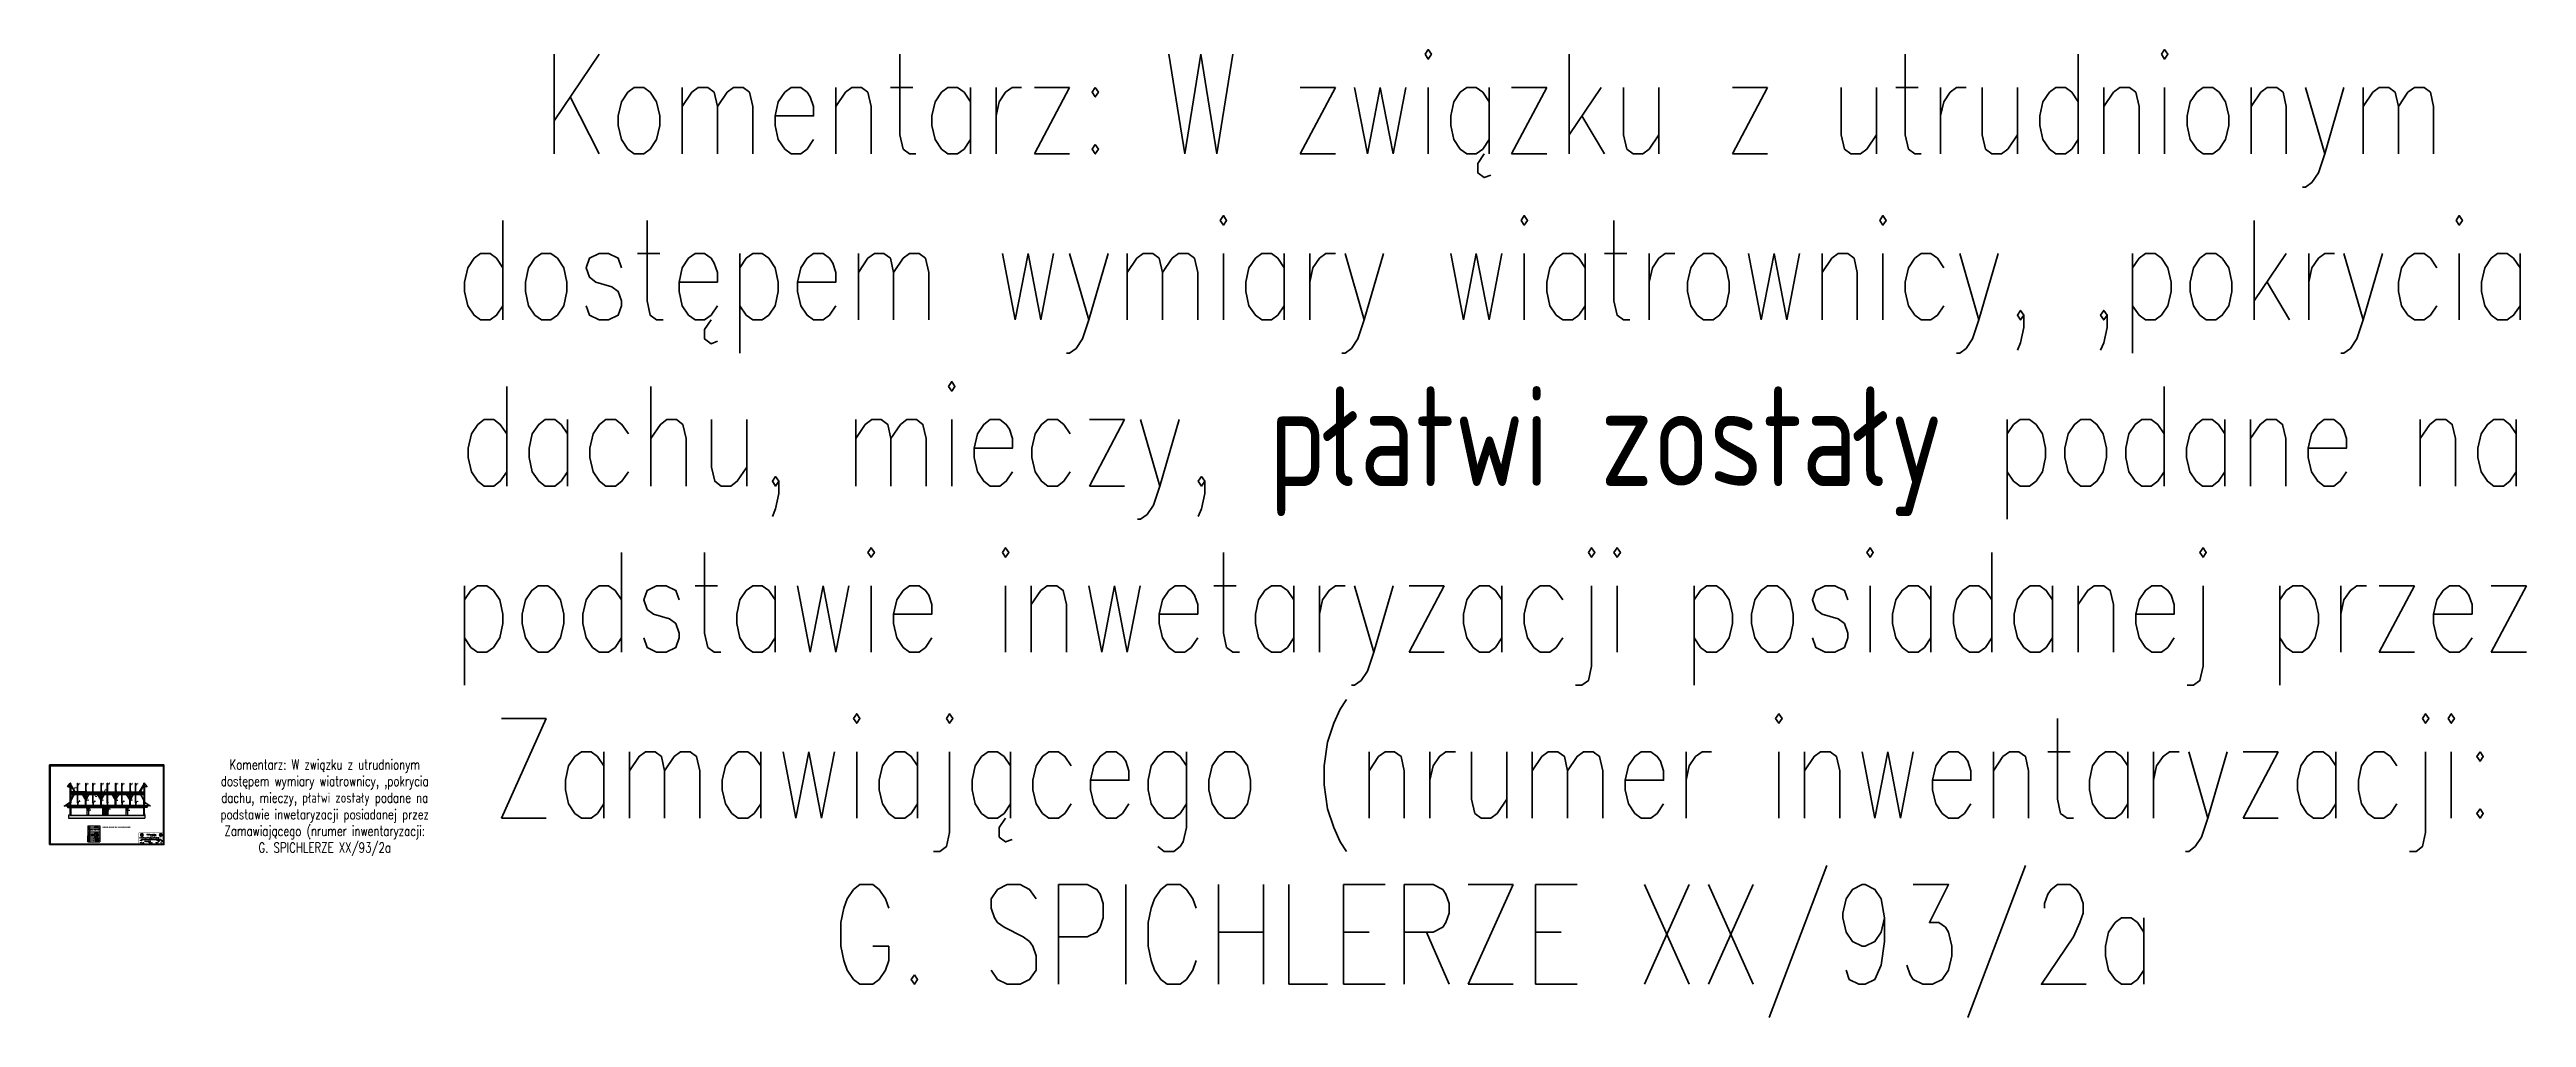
# Paper-space layout 'Rys. 4.1' of a CAD drawing. Header units: millimetres. Extents: x 5 to 6222, y -429 to 2000.
# The model-space entities are those that its viewports show. They can reach past a viewport. Long polylines and large blocks are cut down to what shows.
import ezdxf
from ezdxf.enums import TextEntityAlignment as Align

# ---------------------------------------------------------------- set-up
doc = ezdxf.new("R2010")
doc.units = ezdxf.units.MM
doc.linetypes.add('ACAD_ISO03W100', pattern=[30, 12, -18])
doc.layers.add('przekrój', color=6, linetype='Continuous', lineweight=50)
doc.styles.add('Opisowy', font='simplex.shx', dxfattribs={"width": 0.75, "height": 2.5})
doc.styles.add('tabelka', font='simplex.shx', dxfattribs={"width": 0.7})

# ---------------------------------------------------------------- blocks, each defined once
blk = doc.blocks.new('polsl_logo')
at = {"color": 7, "linetype": 'Continuous', "lineweight": 25}
for p, q in [((-6, 2), (-7, 3)), ((-7, 1), (-6, 1)), ((-6, 4), (-5, 4)), ((-4, 5), (-4, 6)), ((-3, 7), (-2, 6)), ((-2, 0), (-2, -1)), ((-1, 6), (-1, 7)), ((-1, 1), (0, 3)), ((0, -2), (-1, 0)), ((0, 4), (0, 4)), ((0, 3), (0, 3)), ((0, -2), (1, 0)), ((1, 7), (1, 6)), ((1, 4), (1, 2)), ((1, 2), (1, 2)), ((1, 2), (1, 2)), ((1, 2), (1, 1)), ((2, 6), (3, 7)), ((2, 0), (2, -1)), ((4, 6), (4, 5)), ((5, 4), (6, 4)), ((7, 3), (6, 2)), ((6, 1), (7, 1)), ((-6, -1), (-7, -1)), ((-6, -2), (-7, -3)), ((-5, -4), (-6, -4)), ((-4, -5), (-4, -6)), ((-3, -1), (-2, -1)), ((-2, -3), (-3, -3)), ((-3, -4), (-3, -3)), ((-3, -3), (-3, -4)), ((-3, -4), (-3, -3)), ((-3, -3), (-3, -3)), ((-3, -3), (-3, -3)), ((-2, -4), (-3, -4)), ((-2, -6), (-3, -7)), ((-2, -1), (-2, 0)), ((-2, 0), (-2, -1)), ((-2, -2), (-1, -2)), ((-2, -3), (-2, -2)), ((-2, -3), (-2, -2)), ((-2, -3), (-2, -4)), ((-2, -4), (-2, -4)), ((-2, -4), (-2, -4)), ((-2, -4), (-2, -4)), ((-1, -1), (-1, 0)), ((-1, 0), (-1, -1)), ((-1, -1), (-1, -1)), ((0, -2), (-1, -2)), ((0, -3), (-1, -3)), ((-1, -6), (-1, -7)), ((0, -2), (1, -2)), ((0, -4), (0, -3)), ((0, -3), (0, -3)), ((0, -4), (0, -3)), ((0, -3), (1, -3)), ((0, -5), (0, -4)), ((0, -5), (0, -4)), ((1, -1), (1, 0)), ((1, 0), (1, -1)), ((1, -1), (1, -1)), ((2, -2), (1, -2)), ((1, -6), (1, -7)), ((2, -1), (2, 0)), ((2, 0), (2, -1)), ((3, -1), (2, -1)), ((2, -3), (2, -2)), ((2, -3), (2, -2)), ((2, -3), (2, -4)), ((2, -3), (3, -3)), ((2, -4), (2, -4)), ((2, -4), (2, -4)), ((2, -4), (2, -4)), ((2, -4), (3, -4)), ((3, -7), (2, -6)), ((3, -4), (3, -3)), ((3, -3), (3, -4)), ((3, -4), (3, -3)), ((3, -3), (3, -3)), ((3, -3), (3, -3)), ((4, -5), (4, -6)), ((6, -4), (5, -4)), ((7, -1), (6, -1)), ((6, -2), (7, -3))]:
    blk.add_line(p, q, dxfattribs=at)
blk.add_circle((0, 0), 4.74, dxfattribs=at)
for centre, radius, start, end in [((0, 0), 7.28, 143.2451, 156.7549), ((0, 0), 7.28, 173.2451, 186.7549), ((0, 0), 6.54, 157.528, 172.472), ((0, 0), 6.54, 127.528, 142.472), ((0, 0), 7.28, 113.2451, 126.7549), ((-9, 4), 5.94, 325.3994, 351.3916), ((-4, 3), 2, 271.0453, 308.705), ((-16, 1), 13.4, 343.765, 358.8934), ((-7, 1), 3.06, 322.7908, 2.1171), ((-6, 0), 3.92, 313.8796, 355.1233), ((-2, 3), 0.311, 350.7074, 189.2926), ((-2, 3), 0.919, 303.5886, 164.6343), ((0, 3), 2.63, 176.8024, 267.8653), ((-3, 3), 0.311, 78.3364, 343.272), ((0, 0), 6.54, 97.528, 112.472), ((0, 3), 2.35, 181.6175, 270.818), ((-2, 3), 0.311, 196.728, 101.6636), ((0, 3), 1.71, 206.3629, 252.5594), ((0, 0), 7.28, 83.2451, 96.7549), ((-1, 4), 0.847, 65.9289, 136.6799), ((-1, 3), 0.803, 351.6938, 85.2151), ((0, 4), 0.547, 37.9216, 153.7101), ((0, 4), 0.245, 164.7238, 335.4042), ((0, 3), 2.63, 272.1347, 3.1976), ((0, 3), 2.35, 269.182, 358.3825), ((0, 0), 6.54, 67.528, 82.472), ((2, 6), 1.58, 218.9781, 249.5666), ((1, 4), 0.711, 271.9852, 329.9147), ((0, 3), 1.71, 287.02, 333.6371), ((2, 3), 0.311, 350.7074, 189.2926), ((2, 3), 0.919, 15.3657, 236.4114), ((2, 3), 0.311, 78.3364, 343.272), ((6, 0), 3.92, 184.8767, 226.1204), ((0, 0), 7.28, 53.2451, 66.7549), ((3, 3), 0.311, 196.728, 101.6636), ((9, 4), 5.94, 188.6084, 214.6006), ((4, 3), 2, 231.295, 268.9547), ((16, 1), 13.4, 181.1066, 196.235), ((0, 0), 6.54, 37.528, 52.472), ((7, 1), 3.06, 177.8829, 217.2092), ((0, 0), 7.28, 23.2451, 36.7549), ((0, 0), 6.54, 7.528, 22.472), ((0, 0), 7.28, 353.2451, 6.7549), ((0, 0), 7.28, 203.2451, 216.7549), ((0, 0), 6.54, 187.528, 202.472), ((0, 0), 6.54, 217.528, 232.472), ((-5, 2), 3.34, 284.7987, 307.045), ((0, 0), 7.28, 233.2451, 246.7549), ((-3, -3), 0.316, 60.6862, 144.6612), ((-1, -3), 1.55, 82.0318, 164.4286), ((-2, -4), 0.434, 298.4284, 26.8458), ((0, 0), 6.54, 247.528, 262.472), ((-1, -2), 0.327, 90, 270), ((0, -2), 0.718, 92.0136, 170.7352), ((-1, -3), 0.382, 180, 347.4774), ((-1, -3), 0.658, 130.1748, 297.8123), ((0, 0), 7.28, 263.2451, 276.7549), ((1, -3), 0.382, 192.5226, 0), ((1, -3), 0.658, 242.1877, 49.8252), ((1, -3), 1.55, 15.5714, 97.9682), ((1, -2), 0.327, 270, 90), ((0, -2), 0.718, 9.2648, 87.9864), ((0, 0), 6.54, 277.528, 292.472), ((2, -4), 0.434, 153.1542, 241.5716), ((5, 2), 3.34, 232.955, 255.2013), ((3, -3), 0.316, 35.3388, 119.3138), ((0, 0), 7.28, 293.2451, 306.7549), ((0, 0), 6.54, 307.528, 322.472), ((0, 0), 6.54, 337.528, 352.472), ((0, 0), 7.28, 323.2451, 336.7549)]:
    blk.add_arc(centre, radius, start, end, dxfattribs=at)
blk = doc.blocks.new('MOSTY_TABELKA')
at = {"color": 7}
for points, const_width in [([(-120, 0), (-120, 56)], 0.5), ([(0, 56), (-120, 56)], 0.5), ([(0, 35), (-120, 35)], 0.25), ([(0, 28), (-120, 28)], 0.25), ([(0, 21), (-120, 21)], 0.25), ([(0, 12), (-120, 12)], 0.25), ([(0, 6), (-120, 6)], 0.25), ([(-90, 0), (-90, 12)], 0.25), ([(-40, 0), (-40, 12)], 0.25), ([(-35, 12), (-35, 21)], 0.25), ([(-25, 0), (-25, 12)], 0.25), ([(-15, 12), (-15, 21)], 0.25)]:
    blk.add_lwpolyline(points, dxfattribs=dict(at, const_width=const_width))
for p in [(-105, 46), (-15, 46)]:
    blk.add_blockref('polsl_logo', p, dxfattribs=at)
at = {"color": 7, "lineweight": 15, "style": 'tabelka', "width": 0.7}
for s, p in [('TYTUŁ RYSUNKU:', (-119, 18)), ('NUMER RYSUNKU:', (-34, 18)), ('SKALA:', (-14, 18))]:
    blk.add_text(s, height=1.5, dxfattribs=at).set_placement(p)
for s, height, p in [('SPRAWDZAJĄCY', 2.5, (-105, 2)), ('WYKONUJĄCY', 2.5, (-105, 8)), ('INWENTARYZACJA SPICHLERZA DWORSKIEGO ZE ŚMIŁOWIC', 3.5, (-60, 30)), ('Na podstawie inwentaryzacji z dnia 08.03.2024', 3.5, (-60, 23)), ('WYDZIAŁ BUDOWNICTWA', 3.5, (-60, 40)), ('POLITECHNIKA ŚLĄSKA', 3.5, (-60, 46)), ('GRUPA:', 2.5, (-32, 8)), ('DATA:', 2.5, (-32, 2))]:
    blk.add_text(s, height=height, dxfattribs=at).set_placement(p, align=Align.CENTER)
at = {"color": 7, "lineweight": 15, "style": 'tabelka', "width": 0.7, "flags": 8}
for tag, height, p in [('TYTUŁ.RYS_1/2', 3.5, (-78, 14)), ('SPRAWDZAJĄCY', 2.5, (-65, 2)), ('STUDENT', 2.5, (-65, 8)), ('NR.RYSUNKU', 3.5, (-25, 14)), ('GRUPA', 2.5, (-12, 8)), ('DATA', 2.5, (-12, 2)), ('SKALA', 3.5, (-8, 14))]:
    blk.add_attdef(tag, text='', height=height, dxfattribs=at).set_placement(p, align=Align.CENTER)

msp = doc.modelspace()

# ---------------------------------------------------------------- hatches: boundary and pattern name
h = msp.add_hatch(color=256)
h.dxf.hatch_style = 1
h.paths.add_polyline_path([(-193850.58, 23599.72), (-193865.58, 23599.72), (-193865.58, 23566.39), (-193850.58, 23566.39)])
h = msp.add_hatch(color=256)
h.dxf.hatch_style = 1
h.paths.add_polyline_path([(-193508.3, 23814.42, 1), (-193523.3, 23814.42, 1)])
h.paths.add_polyline_path([(-193523.18, 21767.81, 1), (-193508.18, 21767.81, 1)])
h = msp.add_hatch(color=256)
h.dxf.hatch_style = 1
h.paths.add_polyline_path([(-192952.41, 22855.85, 1), (-192967.41, 22855.85, 1)])
h.paths.add_polyline_path([(-192958.88, 22812.51, 1), (-192973.88, 22812.51, 1)])
h = msp.add_hatch(color=256)
h.dxf.hatch_style = 1
h.paths.add_polyline_path([(-192638.72, 23966.39), (-192668.72, 23966.39), (-192668.72, 23891.39), (-192638.72, 23891.39)])
h = msp.add_hatch(color=256)
h.dxf.hatch_style = 1
h.paths.add_polyline_path([(-192608.72, 22961.39), (-192668.72, 22961.39), (-192668.72, 22886.39), (-192608.72, 22886.39)])
at = {"transparency": 33554687}
h = msp.add_hatch(color=256, dxfattribs=at)
h.dxf.hatch_style = 1
h.paths.add_polyline_path([(-192191.66, 22818.52, 1), (-192206.66, 22818.52, 1)])
h = msp.add_hatch(color=256)
h.dxf.hatch_style = 1
h.paths.add_polyline_path([(-191600.58, 23966.39), (-191630.58, 23966.39), (-191630.58, 23891.39), (-191600.58, 23891.39)])
h = msp.add_hatch(color=256)
h.dxf.hatch_style = 1
h.paths.add_polyline_path([(-191570.58, 22961.39), (-191630.58, 22961.39), (-191630.58, 22886.39), (-191570.58, 22886.39)])
h = msp.add_hatch(color=256)
h.dxf.hatch_style = 1
h.paths.add_polyline_path([(-190718.72, 23966.39), (-190748.72, 23966.39), (-190748.72, 23891.39), (-190718.72, 23891.39)])
h = msp.add_hatch(color=256)
h.dxf.hatch_style = 1
h.paths.add_polyline_path([(-190688.72, 22961.39), (-190748.72, 22961.39), (-190748.72, 22886.39), (-190688.72, 22886.39)])
h = msp.add_hatch(color=256, dxfattribs=at)
h.dxf.hatch_style = 1
h.paths.add_polyline_path([(-190290.64, 22817.99, 1), (-190275.64, 22817.99, 1)])
h = msp.add_hatch(color=256)
h.dxf.hatch_style = 1
h.paths.add_polyline_path([(-189680.58, 23966.39), (-189710.58, 23966.39), (-189710.58, 23891.39), (-189680.58, 23891.39)])
h = msp.add_hatch(color=256)
h.dxf.hatch_style = 1
h.paths.add_polyline_path([(-189650.58, 22961.39), (-189710.58, 22961.39), (-189710.58, 22886.39), (-189650.58, 22886.39)])
h = msp.add_hatch(color=256, dxfattribs=at)
h.dxf.hatch_style = 1
h.paths.add_polyline_path([(-189130.17, 22816.68, 1), (-189115.17, 22816.68, 1)])
h = msp.add_hatch(color=256)
h.dxf.hatch_style = 1
h.paths.add_polyline_path([(-188898.72, 23967.19), (-188928.72, 23967.19), (-188928.72, 23892.19), (-188898.72, 23892.19)])
h = msp.add_hatch(color=256)
h.dxf.hatch_style = 1
h.paths.add_polyline_path([(-188868.72, 22962.19), (-188928.72, 22962.19), (-188928.72, 22887.19), (-188868.72, 22887.19)])
h = msp.add_hatch(color=256, dxfattribs=at)
h.dxf.hatch_style = 1
h.paths.add_polyline_path([(-188469.49, 22818.2, 1), (-188454.49, 22818.2, 1)])
h = msp.add_hatch(color=256)
h.dxf.hatch_style = 1
h.paths.add_polyline_path([(-187860.58, 23966.39), (-187890.58, 23966.39), (-187890.58, 23891.39), (-187860.58, 23891.39)])
h = msp.add_hatch(color=256)
h.dxf.hatch_style = 1
h.paths.add_polyline_path([(-187830.58, 22961.39), (-187890.58, 22961.39), (-187890.58, 22886.39), (-187830.58, 22886.39)])
h = msp.add_hatch(color=256, dxfattribs=at)
h.dxf.hatch_style = 1
h.paths.add_polyline_path([(-187295.11, 22818.2, 1), (-187310.11, 22818.2, 1)])
h = msp.add_hatch(color=256)
h.dxf.hatch_style = 1
h.paths.add_polyline_path([(-187078.72, 23966.39), (-187108.72, 23966.39), (-187108.72, 23891.39), (-187078.72, 23891.39)])
h = msp.add_hatch(color=256)
h.dxf.hatch_style = 1
h.paths.add_polyline_path([(-187048.72, 22961.39), (-187108.72, 22961.39), (-187108.72, 22886.39), (-187048.72, 22886.39)])
h = msp.add_hatch(color=256, dxfattribs=at)
h.dxf.hatch_style = 1
h.paths.add_polyline_path([(-186632.94, 22818.2, 1), (-186647.94, 22818.2, 1)])
h = msp.add_hatch(color=256)
h.dxf.hatch_style = 1
h.paths.add_polyline_path([(-186040.58, 23966.39), (-186070.58, 23966.39), (-186070.58, 23891.39), (-186040.58, 23891.39)])
h = msp.add_hatch(color=256)
h.dxf.hatch_style = 1
h.paths.add_polyline_path([(-186010.58, 22961.39), (-186070.58, 22961.39), (-186070.58, 22886.39), (-186010.58, 22886.39)])
h = msp.add_hatch(color=256, dxfattribs=at)
h.dxf.hatch_style = 1
h.paths.add_polyline_path([(-185490.05, 22818.2, 1), (-185475.05, 22818.2, 1)])
h = msp.add_hatch(color=256)
h.dxf.hatch_style = 1
h.paths.add_polyline_path([(-185370.3, 23966.39), (-185400.3, 23966.39), (-185400.3, 23891.39), (-185370.3, 23891.39)])
h = msp.add_hatch(color=256)
h.dxf.hatch_style = 1
h.paths.add_polyline_path([(-185340.3, 22961.39), (-185400.3, 22961.39), (-185400.3, 22886.39), (-185340.3, 22886.39)])
h = msp.add_hatch(color=256)
h.dxf.hatch_style = 1
h.paths.add_polyline_path([(-184890.33, 22855.85, -1), (-184875.33, 22855.85, -1)])
h.paths.add_polyline_path([(-184883.86, 22812.51, -1), (-184868.86, 22812.51, -1)])
h = msp.add_hatch(color=256)
h.dxf.hatch_style = 1
h.paths.add_polyline_path([(-184334.44, 23814.42, -1), (-184319.44, 23814.42, -1)])
h.paths.add_polyline_path([(-184319.56, 21767.81, -1), (-184334.56, 21767.81, -1)])
h = msp.add_hatch(color=256)
h.dxf.hatch_style = 1
h.paths.add_polyline_path([(-183992.16, 23599.72), (-183977.16, 23599.72), (-183977.16, 23566.39), (-183992.16, 23566.39)])
h = msp.add_hatch(color=256)
h.dxf.hatch_style = 1
h.paths.add_polyline_path([(-194321.01, 21129.57), (-194307.63, 21108.46), (-194245.22, 21148.01), (-194258.6, 21169.12)])
h = msp.add_hatch(color=256)
h.dxf.hatch_style = 1
h.paths.add_polyline_path([(-194127.67, 21252.09), (-194233.26, 21185.18), (-194219.87, 21164.06), (-194114.29, 21230.97)])
h = msp.add_hatch(color=256)
h.dxf.hatch_style = 1
h.paths.add_polyline_path([(-193996.74, 21335.05), (-194102.33, 21268.15), (-194088.95, 21247.03), (-193983.36, 21313.93)])
h = msp.add_hatch(color=256)
h.dxf.hatch_style = 1
h.paths.add_polyline_path([(-194030.45, 21216.39), (-194070.45, 21216.39), (-194070.45, 21176.39), (-194030.45, 21176.39)])
h = msp.add_hatch(color=256)
h.dxf.hatch_style = 1
h.paths.add_polyline_path([(-193865.81, 21418.02), (-193971.4, 21351.11), (-193958.02, 21329.99), (-193852.43, 21396.9)])
h = msp.add_hatch(color=256)
h.dxf.hatch_style = 1
h.paths.add_polyline_path([(-193734.89, 21500.98), (-193840.47, 21434.07), (-193827.09, 21412.96), (-193721.51, 21479.86)])
h = msp.add_hatch(dxfattribs=at)
h.set_pattern_fill('GRAVEL', color=256, scale=12.5)
h.set_pattern_definition([(228.01279, (-214356.793, 31235.84), (-2540, -2857.5), [42.7152, -4228.8105]), (184.96974, (-214385.368, 31204.09), (3809.9999985, 317.500018), [73.3006, -7256.756]), (132.51045, (-214458.393, 31197.74), (3175.000001, -3492.499999), [51.6852, -5116.8403]), (267.27369, (-214582.218, 31118.366), (317.500001, 6350), [66.7506, -6608.3047]), (292.833654, (-214585.393, 31051.69), (-1587.5, 3810), [65.4542, -6479.976]), (357.27369, (-214559.993, 30991.366), (-6350, 317.500001), [66.7506, -6608.3047]), (37.69424, (-214493.318, 30988.191), (-4127.5, -3175.0000002), [88.2742, -8739.1394]), (72.25533, (-214423.468, 31042.166), (2222.5000006, 6985), [83.34, -8250.657]), (121.429566, (-214398.068, 31121.54), (-2540.0000004, 4127.5), [66.9766, -6630.6932]), (175.23636, (-214432.993, 31178.69), (3492.5, -317.5), [76.4642, -3746.742]), (222.397438, (-214509.193, 31185.041), (-3810, -3492.5), [98.8847, -9789.5966]), (138.81407, (-214267.893, 31115.19), (-2222.5, 1905), [33.7506, -3341.3207]), (171.469234, (-214293.293, 31137.416), (4127.5, -634.999999), [64.2102, -6356.83]), (225, (-214356.8, 31146.94), (-4e-14, -317.5), [44.9012, -404.1116]), (203.19859, (-214379.018, 31185.04), (1587.5, 635), [24.1802, -2393.8278]), (291.8014, (-214401.24, 31175.516), (-317.5, 952.5), [34.1957, -1675.594]), (30.96376, (-214388.543, 31143.766), (952.5, 635), [55.54, -1795.7873]), (161.56505, (-214340.92, 31172.34), (635, -317.5), [40.161, -963.8623]), (16.38954, (-214585.393, 31175.516), (3175, 952.5), [56.261, -5569.8533]), (70.346176, (-214531.418, 31191.39), (-1270, -3492.5), [47.2, -4672.777]), (293.19859, (-214340.918, 31235.84), (-635, 1587.5), [48.36, -2369.648]), (343.61046, (-214321.868, 31191.39), (-3175, 952.5), [56.261, -5569.8533]), (339.44395, (-214585.393, 30978.666), (-1587.5, 635), [54.2544, -2658.4668]), (294.77514, (-214534.593, 30959.616), (-1587.500002, 3492.499999), [45.459, -4500.4492]), (66.80141, (-214337.743, 30918.34), (635, 1587.5), [48.36, -2369.648]), (17.354025, (-214318.693, 30962.79), (-4127.5, -1270), [53.2228, -5269.047]), (69.44395, (-214493.318, 30918.34), (-635, -1587.5), [27.1272, -2685.594]), (101.30993, (-214356.79, 30918.34), (-317.5, 1270), [16.1893, -1602.7494]), (165.96376, (-214359.97, 30934.216), (952.5, -317.5), [65.4542, -1243.6318]), (186.009006, (-214423.468, 30950.09), (3175, 317.5), [60.6584, -6005.1706]), (303.69007, (-214388.54, 31115.19), (-317.5, 635), [45.7905, -1098.972]), (353.157227, (-214363.143, 31077.09), (5397.5, -634.9999997), [79.9446, -7914.5011]), (60.9454, (-214283.768, 31067.566), (-1270, -2222.5), [32.6885, -3236.174]), (90, (-214267.9, 31096.14), (-317.5, 317.5), [19.05, -298.45]), (120.25644, (-214429.818, 30959.616), (1270, -2222.5), [44.1084, -4366.7426]), (48.01279, (-214452.043, 30997.716), (2540, 2857.5), [85.4304, -4186.0953]), (0, (-214394.9, 31061.2), (317.5, 317.5), [82.55, -234.95]), (325.30485, (-214312.343, 31061.216), (3175.000001, -2222.499998), [50.2012, -4969.9146]), (254.0546, (-214271.068, 31032.64), (-317.5, -1270), [46.2286, -2265.2063]), (207.645975, (-214283.768, 30988.19), (-6032.5, -3174.9999996), [75.2681, -7451.558]), (175.42608, (-214350.443, 30953.266), (-4127.5, 317.5), [79.6287, -7883.2308])])
h.paths.add_polyline_path([(-184202.16, 19971.39), (-184252.16, 19971.39), (-193590.58, 19971.39), (-193773.08, 19971.39), (-193773.08, 19728.89), (-193773.08, 19658.89), (-193773.08, 19608.89), (-184202.16, 19608.89)])
h = msp.add_hatch(color=256)
h.dxf.hatch_style = 1
h.paths.add_polyline_path([(-193590.58, 21562.83), (-193603.96, 21583.94), (-193709.55, 21517.04), (-193696.17, 21495.92)])
h = msp.add_hatch(color=256)
h.dxf.hatch_style = 1
h.paths.add_polyline_path([(-193104.52, 21184.67), (-193174.01, 21184.75), (-193174.18, 21065.81), (-193104.7, 21065.72)])
h = msp.add_hatch(color=256)
h.dxf.hatch_style = 1
h.paths.add_polyline_path([(-192615.31, 21185.48), (-192684.41, 21185.57), (-192684.64, 21066.39), (-192615.58, 21066.3)])
h = msp.add_hatch(color=256)
h.dxf.hatch_style = 1
h.paths.add_polyline_path([(-192229.2, 21064.5), (-192159.73, 21064.4), (-192159.54, 21183.47), (-192229.04, 21183.56)])
h = msp.add_hatch(color=256)
h.dxf.hatch_style = 1
h.paths.add_polyline_path([(-191718.44, 21185.48), (-191787.54, 21185.57), (-191787.78, 21066.39), (-191718.71, 21066.3)])
h = msp.add_hatch(color=256)
h.dxf.hatch_style = 1
h.paths.add_polyline_path([(-191397.11, 20767.28, 1), (-191382.11, 20767.28, 1)])
h.paths.add_polyline_path([(-191622.39, 20970.38, 1), (-191607.39, 20970.38, 1)])
h = msp.add_hatch(color=256)
h.dxf.hatch_style = 1
h.paths.add_polyline_path([(-191349.05, 20767.28, 1), (-191334.05, 20767.28, 1)])
h.paths.add_polyline_path([(-191123.77, 20970.38, 1), (-191108.77, 20970.38, 1)])
h = msp.add_hatch(color=256)
h.dxf.hatch_style = 1
h.paths.add_polyline_path([(-191263, 21185.48), (-191332.1, 21185.57), (-191332.33, 21066.39), (-191263.27, 21066.3)])
h = msp.add_hatch(color=256)
h.dxf.hatch_style = 1
h.paths.add_polyline_path([(-190725.28, 21188.07), (-190794.37, 21188.16), (-190794.61, 21068.98), (-190725.54, 21068.88)])
h = msp.add_hatch(color=256)
h.dxf.hatch_style = 1
h.paths.add_polyline_path([(-190339.17, 21066.39), (-190269.93, 21066.29), (-190269.74, 21185.59), (-190339.01, 21185.67)])
h = msp.add_hatch(color=256)
h.dxf.hatch_style = 1
h.paths.add_polyline_path([(-189861.69, 21185.48), (-189930.79, 21185.57), (-189931.02, 21066.39), (-189861.96, 21066.3)])
h = msp.add_hatch(color=256)
h.dxf.hatch_style = 1
h.paths.add_polyline_path([(-188919.05, 20767.28, 1), (-188904.05, 20767.28, 1)])
h.paths.add_polyline_path([(-188693.77, 20970.38, 1), (-188678.77, 20970.38, 1)])
h = msp.add_hatch(color=256)
h.dxf.hatch_style = 1
h.paths.add_polyline_path([(-188833, 21185.48), (-188902.1, 21185.57), (-188902.33, 21066.39), (-188833.27, 21066.3)])
h = msp.add_hatch(color=256)
h.dxf.hatch_style = 1
h.paths.add_polyline_path([(-188376.74, 21185.81), (-188446.81, 21185.9), (-188446.89, 21066.39), (-188376.82, 21066.29)])
h = msp.add_hatch(color=256)
h.dxf.hatch_style = 1
h.paths.add_polyline_path([(-187968.46, 21185.48), (-188037.56, 21185.57), (-188037.79, 21066.39), (-187968.72, 21066.3)])
h = msp.add_hatch(color=256)
h.dxf.hatch_style = 1
h.paths.add_polyline_path([(-187512.09, 21185.92), (-187582.09, 21186.01), (-187582.37, 21066.39), (-187512.37, 21066.29)])
h = msp.add_hatch(color=256)
h.dxf.hatch_style = 1
h.paths.add_polyline_path([(-187037.2, 21185.48), (-187106.3, 21185.57), (-187106.53, 21066.39), (-187037.46, 21066.3)])
h = msp.add_hatch(color=256)
h.dxf.hatch_style = 1
h.paths.add_polyline_path([(-186452.11, 20767.28, 1), (-186437.11, 20767.28, 1)])
h.paths.add_polyline_path([(-186677.39, 20970.38, 1), (-186662.39, 20970.38, 1)])
h = msp.add_hatch(color=256)
h.dxf.hatch_style = 1
h.paths.add_polyline_path([(-186452.62, 21186.3), (-186522.62, 21186.39), (-186522.89, 21066.67), (-186452.89, 21066.57)])
h = msp.add_hatch(color=256)
h.dxf.hatch_style = 1
h.paths.add_polyline_path([(-186404.05, 20767.28, 1), (-186389.05, 20767.28, 1)])
h.paths.add_polyline_path([(-186178.77, 20970.38, 1), (-186163.77, 20970.38, 1)])
h = msp.add_hatch(color=256)
h.dxf.hatch_style = 1
h.paths.add_polyline_path([(-185912.1, 21066.65), (-185842.1, 21066.55), (-185841.83, 21186.38), (-185911.82, 21186.47)])
h = msp.add_hatch(color=256)
h.dxf.hatch_style = 1
h.paths.add_polyline_path([(-185358.05, 21185.48), (-185427.15, 21185.57), (-185427.38, 21066.39), (-185358.32, 21066.3)])
h = msp.add_hatch(color=256)
h.dxf.hatch_style = 1
h.paths.add_polyline_path([(-184901.69, 21186.23), (-184971.69, 21186.32), (-184971.97, 21066.39), (-184901.97, 21066.29)])
h = msp.add_hatch(color=256)
h.dxf.hatch_style = 1
h.paths.add_polyline_path([(-184473.09, 21186.23), (-184543.09, 21186.32), (-184543.36, 21066.39), (-184473.36, 21066.29)])
h = msp.add_hatch(color=256)
h.dxf.hatch_style = 1
h.paths.add_polyline_path([(-184238.78, 21583.94), (-184252.16, 21562.83), (-184146.57, 21495.92), (-184133.19, 21517.04)])
h = msp.add_hatch(color=256)
h.dxf.hatch_style = 1
h.paths.add_polyline_path([(-184107.85, 21500.98), (-184121.23, 21479.86), (-184015.65, 21412.96), (-184002.27, 21434.07)])
h = msp.add_hatch(color=256)
h.dxf.hatch_style = 1
h.paths.add_polyline_path([(-183976.93, 21418.02), (-183871.34, 21351.11), (-183884.72, 21329.99), (-183990.31, 21396.9)])
h = msp.add_hatch(color=256)
h.dxf.hatch_style = 1
h.paths.add_polyline_path([(-183846, 21335.05), (-183740.41, 21268.15), (-183753.79, 21247.03), (-183859.38, 21313.93)])
h = msp.add_hatch(color=256)
h.dxf.hatch_style = 1
h.paths.add_polyline_path([(-183812.29, 21216.39), (-183772.29, 21216.39), (-183772.29, 21176.39), (-183812.29, 21176.39)])
h = msp.add_hatch(color=256)
h.dxf.hatch_style = 1
h.paths.add_polyline_path([(-183715.07, 21252.09), (-183609.48, 21185.18), (-183622.87, 21164.06), (-183728.45, 21230.97)])
h = msp.add_hatch(color=256)
h.dxf.hatch_style = 1
h.paths.add_polyline_path([(-183521.73, 21129.57), (-183535.11, 21108.46), (-183597.52, 21148.01), (-183584.14, 21169.12)])

# ---------------------------------------------------------------- linework, layer by layer
for p, q in [((-193925.58, 23561.39), (-193564.51, 23982.72)), ((-193905.58, 23546.39), (-193925.58, 23561.39)), ((-193890.58, 23566.39), (-193905.58, 23546.39)), ((-193545.58, 23966.39), (-193890.58, 23566.39)), ((-193590.58, 23566.39), (-193890.58, 23566.39)), ((-193890.58, 23566.39), (-193890.58, 23541.39)), ((-193890.58, 23541.39), (-193590.58, 23541.39)), ((-193865.58, 23566.39), (-193865.58, 23599.72)), ((-193865.58, 23599.72), (-193850.58, 23599.72)), ((-193865.58, 23541.39), (-193865.58, 23516.39)), ((-193865.58, 23516.39), (-193590.58, 23516.39)), ((-193850.58, 23599.72), (-193850.58, 23566.39)), ((-193590.58, 21562.83), (-193590.58, 23914.22)), ((-193590.58, 23914.22), (-193570.58, 23914.22)), ((-193570.58, 23914.22), (-193570.58, 21575.5)), ((-193570.58, 23891.39), (-193490.58, 23891.39)), ((-193570.58, 23891.39), (-193570.58, 23566.39)), ((-193564.51, 23982.72), (-193545.58, 23966.39)), ((-193545.58, 23966.39), (-193515.58, 23966.39)), ((-193515.58, 23966.39), (-193545.58, 23966.39)), ((-193545.58, 23891.39), (-193545.58, 23966.39)), ((-193530.58, 23966.39), (-193530.58, 23891.39)), ((-192929.08, 22836.63), (-193530.58, 23879.15)), ((-193530.58, 23768.89), (-193530.58, 23879.15)), ((-193510.58, 23768.89), (-193530.58, 23768.89)), ((-192929.08, 22836.63), (-193530.58, 21694.4)), ((-193530.58, 21804.4), (-193530.58, 21694.4)), ((-193530.58, 21804.4), (-193510.58, 21804.4)), ((-193515.58, 23891.39), (-193515.58, 23966.39)), ((-193510.58, 23728.89), (-193510.58, 23768.89)), ((-193510.58, 23728.89), (-193510.58, 23694.32)), ((-193510.58, 23694.32), (-193031.69, 22866.51)), ((-193510.58, 21893.39), (-193029.99, 22806.51)), ((-193510.58, 21804.4), (-193510.58, 21893.39)), ((-193490.58, 23891.39), (-193490.58, 23809.82)), ((-193490.58, 23659.75), (-193490.58, 21931.39)), ((-193043.19, 22886.39), (-193490.58, 22886.39)), ((-193040.58, 22786.39), (-193490.58, 22786.39)), ((-193490.58, 22626.39), (-193124.79, 22626.39)), ((-193490.58, 22546.39), (-193166.89, 22546.39)), ((-193490.58, 21770.36), (-193490.58, 21626.19)), ((-193081.92, 22546.39), (-191670.58, 22546.39)), ((-193039.8, 22626.39), (-191670.58, 22626.39)), ((-192986.76, 22866.51), (-193031.69, 22866.51)), ((-192986.59, 22806.51), (-193029.99, 22806.51)), ((-192986.67, 22836.51), (-192986.76, 22866.51)), ((-192929.08, 22836.63), (-192986.67, 22836.47)), ((-192986.67, 22836.51), (-192986.59, 22806.51)), ((-191620.58, 22886.39), (-192957.79, 22886.39)), ((-192206.85, 22786.39), (-192955.54, 22786.39)), ((-192206.85, 22786.39), (-192955.54, 22786.39)), ((-192668.72, 22886.39), (-192668.72, 23966.39)), ((-192668.72, 23966.39), (-192608.72, 23966.39)), ((-192668.72, 23891.39), (-192608.72, 23891.39)), ((-192668.72, 22626.39), (-192668.72, 22786.39)), ((-192668.72, 21525.57), (-192668.72, 22546.39)), ((-192638.72, 22961.39), (-192608.72, 22961.39)), ((-192608.72, 22886.39), (-192608.72, 23966.39)), ((-192608.72, 22626.39), (-192608.72, 22786.39)), ((-192608.72, 21736.66), (-192608.72, 22546.39)), ((-192104.89, 22626.39), (-192238.72, 22836.39)), ((-192238.72, 22836.39), (-192175.21, 22836.39)), ((-192175.21, 22836.39), (-192175.21, 22811.39)), ((-192175.21, 22811.39), (-192136.3, 22811.39)), ((-192136.3, 22811.39), (-192022.34, 22626.39)), ((-191590.58, 22786.39), (-192120.9, 22786.39)), ((-191620.58, 21866.39), (-192053.91, 22546.39)), ((-191973.06, 22546.39), (-191645.58, 22014.77)), ((-191670.58, 22055.35), (-191670.58, 22786.39)), ((-191670.58, 21216.39), (-191670.58, 21944.85)), ((-191645.58, 21960.85), (-191645.58, 22014.77)), ((-191620.59, 21920.3), (-191645.58, 21960.85)), ((-191630.58, 22886.39), (-191630.58, 23966.39)), ((-191630.58, 23966.39), (-191570.58, 23966.39)), ((-191630.58, 23891.39), (-191570.58, 23891.39)), ((-191595.58, 21960.2), (-191620.59, 21920.3)), ((-191620.59, 21920.3), (-191620.58, 21866.39)), ((-191620.58, 22886.39), (-191570.58, 22886.39)), ((-191620.58, 21866.39), (-191187.25, 22546.39)), ((-191600.58, 22961.39), (-191570.58, 22961.39)), ((-191268.1, 22546.39), (-191595.58, 22014.75)), ((-191595.58, 21960.2), (-191595.58, 22014.75)), ((-191570.58, 22886.39), (-191590.58, 22886.39)), ((-191590.58, 22126.39), (-191590.58, 22886.39)), ((-191570.58, 22126.39), (-191590.58, 22126.39)), ((-191590.58, 22126.39), (-191526.82, 22126.39)), ((-191570.58, 22886.39), (-191570.58, 23966.39)), ((-191515.58, 23061.39), (-191570.58, 23061.39)), ((-191570.58, 22055.35), (-191570.58, 22126.39)), ((-191570.58, 22126.39), (-191526.82, 22126.39)), ((-191570.58, 21216.39), (-191570.58, 21944.85)), ((-191515.58, 22144.63), (-191515.58, 23061.39)), ((-191515.58, 22886.39), (-189650.58, 22886.39)), ((-191120.26, 22786.39), (-191515.58, 22786.39)), ((-191515.58, 22626.39), (-189750.58, 22626.39)), ((-191515.58, 22546.39), (-189750.58, 22546.39)), ((-191104.86, 22811.39), (-191218.82, 22626.39)), ((-191136.26, 22626.39), (-191002.44, 22836.39)), ((-191065.95, 22811.39), (-191104.86, 22811.39)), ((-191065.95, 22836.39), (-191002.44, 22836.39)), ((-191065.95, 22836.39), (-191065.95, 22811.39)), ((-190286.85, 22786.39), (-191034.3, 22786.39)), ((-190748.72, 22886.39), (-190748.72, 23966.39)), ((-190748.72, 23966.39), (-190688.72, 23966.39)), ((-190748.72, 23891.39), (-190688.72, 23891.39)), ((-190748.72, 22626.39), (-190748.72, 22786.39)), ((-190748.72, 21525.57), (-190748.72, 22546.39)), ((-190718.72, 22961.39), (-190688.72, 22961.39)), ((-190688.72, 22886.39), (-190688.72, 23966.39)), ((-190688.72, 22626.39), (-190688.72, 22786.39)), ((-190688.72, 21736.66), (-190688.72, 22546.39)), ((-190184.89, 22626.39), (-190318.72, 22836.39)), ((-190318.72, 22836.39), (-190255.21, 22836.39)), ((-190255.21, 22836.39), (-190255.21, 22811.39)), ((-190255.21, 22811.39), (-190216.3, 22811.39)), ((-190216.3, 22811.39), (-190102.34, 22626.39)), ((-189750.58, 22786.39), (-190200.9, 22786.39)), ((-189700.58, 21866.39), (-190133.91, 22546.39)), ((-190053.06, 22546.39), (-189725.58, 22014.77)), ((-189670.58, 22786.39), (-189750.58, 22786.39)), ((-189750.58, 22055.35), (-189750.58, 22786.39)), ((-189750.58, 21216.39), (-189750.58, 21944.85)), ((-189725.58, 21960.85), (-189725.58, 22014.77)), ((-189700.59, 21920.3), (-189725.58, 21960.85)), ((-189710.58, 22886.39), (-189710.58, 23966.39)), ((-189710.58, 23966.39), (-189650.58, 23966.39)), ((-189710.58, 23891.39), (-189650.58, 23891.39)), ((-189675.58, 21960.2), (-189700.59, 21920.3)), ((-189700.59, 21920.3), (-189700.58, 21866.39)), ((-189700.58, 21866.39), (-189267.25, 22546.39)), ((-189680.58, 22961.39), (-189650.58, 22961.39)), ((-189348.1, 22546.39), (-189675.58, 22014.75)), ((-189675.58, 21960.2), (-189675.58, 22014.75)), ((-189670.58, 22126.39), (-189670.58, 22886.39)), ((-189650.58, 22126.39), (-189670.58, 22126.39)), ((-189670.58, 22126.39), (-189606.82, 22126.39)), ((-189650.58, 22886.39), (-189650.58, 23966.39)), ((-189595.58, 23061.39), (-189650.58, 23061.39)), ((-189650.58, 22055.35), (-189650.58, 22126.39)), ((-189650.58, 22126.39), (-189606.82, 22126.39)), ((-189650.58, 21216.39), (-189650.58, 21944.85)), ((-189595.58, 22144.63), (-189595.58, 23061.39)), ((-189595.58, 22886.39), (-187830.58, 22886.39)), ((-189200.26, 22786.39), (-189595.58, 22786.39)), ((-189595.58, 22626.39), (-187930.58, 22626.39)), ((-189595.58, 22546.39), (-187930.58, 22546.39)), ((-189184.86, 22811.39), (-189298.82, 22626.39)), ((-189216.26, 22626.39), (-189082.44, 22836.39)), ((-189145.95, 22811.39), (-189184.86, 22811.39)), ((-189145.95, 22836.39), (-189082.44, 22836.39)), ((-189145.95, 22836.39), (-189145.95, 22811.39)), ((-188466.85, 22786.39), (-189114.3, 22786.39)), ((-188928.72, 22887.19), (-188928.72, 23967.19)), ((-188928.72, 23967.19), (-188868.72, 23967.19)), ((-188928.72, 23892.19), (-188868.72, 23892.19)), ((-188928.72, 22627.19), (-188928.72, 22787.19)), ((-188928.72, 21526.38), (-188928.72, 22547.19)), ((-188898.72, 22962.19), (-188868.72, 22962.19)), ((-188868.72, 22887.19), (-188868.72, 23967.19)), ((-188868.72, 22627.19), (-188868.72, 22787.19)), ((-188868.72, 21737.46), (-188868.72, 22547.19)), ((-188364.89, 22626.39), (-188498.72, 22836.39)), ((-188498.72, 22836.39), (-188435.21, 22836.39)), ((-188435.21, 22836.39), (-188435.21, 22811.39)), ((-188435.21, 22811.39), (-188396.3, 22811.39)), ((-188396.3, 22811.39), (-188282.34, 22626.39)), ((-187930.58, 22786.39), (-188380.9, 22786.39)), ((-187880.58, 21866.39), (-188313.91, 22546.39)), ((-188233.06, 22546.39), (-187905.58, 22014.77)), ((-187850.58, 22786.39), (-187930.58, 22786.39)), ((-187930.58, 22055.35), (-187930.58, 22786.39)), ((-187930.58, 21216.39), (-187930.58, 21944.85)), ((-187905.58, 21960.85), (-187905.58, 22014.77)), ((-187880.59, 21920.3), (-187905.58, 21960.85)), ((-187890.58, 22886.39), (-187890.58, 23966.39)), ((-187890.58, 23966.39), (-187830.58, 23966.39)), ((-187890.58, 23891.39), (-187830.58, 23891.39)), ((-187855.58, 21960.2), (-187880.59, 21920.3)), ((-187880.59, 21920.3), (-187880.58, 21866.39)), ((-187880.58, 21866.39), (-187447.25, 22546.39)), ((-187860.58, 22961.39), (-187830.58, 22961.39)), ((-187528.1, 22546.39), (-187855.58, 22014.75)), ((-187855.58, 21960.2), (-187855.58, 22014.75)), ((-187850.58, 22126.39), (-187850.58, 22886.39)), ((-187830.58, 22126.39), (-187850.58, 22126.39)), ((-187850.58, 22126.39), (-187786.82, 22126.39)), ((-187830.58, 22886.39), (-187830.58, 23966.39)), ((-187775.58, 23061.39), (-187830.58, 23061.39)), ((-187830.58, 22055.35), (-187830.58, 22126.39)), ((-187830.58, 22126.39), (-187786.82, 22126.39)), ((-187830.58, 21216.39), (-187830.58, 21944.85)), ((-187775.58, 22144.63), (-187775.58, 23061.39)), ((-187775.58, 22886.39), (-186010.58, 22886.39)), ((-187380.26, 22786.39), (-187775.58, 22786.39)), ((-187775.58, 22626.39), (-186110.58, 22626.39)), ((-187775.58, 22546.39), (-186110.58, 22546.39)), ((-187364.86, 22811.39), (-187478.82, 22626.39)), ((-187396.26, 22626.39), (-187262.44, 22836.39)), ((-187325.95, 22811.39), (-187364.86, 22811.39)), ((-187325.95, 22836.39), (-187262.44, 22836.39)), ((-187325.95, 22836.39), (-187325.95, 22811.39)), ((-186646.85, 22786.39), (-187294.3, 22786.39)), ((-187108.72, 22886.39), (-187108.72, 23966.39)), ((-187108.72, 23966.39), (-187048.72, 23966.39)), ((-187108.72, 23891.39), (-187048.72, 23891.39)), ((-187108.72, 22626.39), (-187108.72, 22786.39)), ((-187108.72, 21525.57), (-187108.72, 22546.39)), ((-187078.72, 22961.39), (-187048.72, 22961.39)), ((-187048.72, 22886.39), (-187048.72, 23966.39)), ((-187048.72, 22626.39), (-187048.72, 22786.39)), ((-187048.72, 21736.66), (-187048.72, 22546.39)), ((-186544.89, 22626.39), (-186678.72, 22836.39)), ((-186678.72, 22836.39), (-186615.21, 22836.39)), ((-186615.21, 22836.39), (-186615.21, 22811.39)), ((-186615.21, 22811.39), (-186576.3, 22811.39)), ((-186576.3, 22811.39), (-186462.34, 22626.39)), ((-186110.58, 22786.39), (-186560.9, 22786.39)), ((-186060.58, 21866.39), (-186493.91, 22546.39)), ((-186413.06, 22546.39), (-186085.58, 22014.77)), ((-186030.58, 22786.39), (-186110.58, 22786.39)), ((-186110.58, 22055.35), (-186110.58, 22786.39)), ((-186110.58, 21216.39), (-186110.58, 21944.85)), ((-186085.58, 21960.85), (-186085.58, 22014.77)), ((-186060.59, 21920.3), (-186085.58, 21960.85)), ((-186070.58, 22886.39), (-186070.58, 23966.39)), ((-186070.58, 23966.39), (-186010.58, 23966.39)), ((-186070.58, 23891.39), (-186010.58, 23891.39)), ((-186035.58, 21960.2), (-186060.59, 21920.3)), ((-186060.59, 21920.3), (-186060.58, 21866.39)), ((-186060.58, 21866.39), (-185627.25, 22546.39)), ((-186040.58, 22961.39), (-186010.58, 22961.39)), ((-185708.1, 22546.39), (-186035.58, 22014.75)), ((-186035.58, 21960.2), (-186035.58, 22014.75)), ((-186030.58, 22126.39), (-186030.58, 22886.39)), ((-186010.58, 22126.39), (-186030.58, 22126.39)), ((-186030.58, 22126.39), (-185966.82, 22126.39)), ((-186010.58, 22886.39), (-186010.58, 23966.39)), ((-185955.58, 23061.39), (-186010.58, 23061.39)), ((-186010.58, 22055.35), (-186010.58, 22126.39)), ((-186010.58, 22126.39), (-185966.82, 22126.39)), ((-186010.58, 21216.39), (-186010.58, 21944.85)), ((-185955.58, 22144.63), (-185955.58, 23061.39)), ((-185955.58, 22886.39), (-184884.95, 22886.39)), ((-185560.26, 22786.39), (-185955.58, 22786.39)), ((-185955.58, 22626.39), (-184352.16, 22626.39)), ((-185955.58, 22546.39), (-184352.16, 22546.39)), ((-185544.86, 22811.39), (-185658.82, 22626.39)), ((-185576.26, 22626.39), (-185442.44, 22836.39)), ((-185505.95, 22811.39), (-185544.86, 22811.39)), ((-185505.95, 22836.39), (-185442.44, 22836.39)), ((-185505.95, 22836.39), (-185505.95, 22811.39)), ((-184887.2, 22786.39), (-185474.3, 22786.39)), ((-185400.3, 22886.39), (-185400.3, 23966.39)), ((-185400.3, 23966.39), (-185340.3, 23966.39)), ((-185400.3, 23891.39), (-185340.3, 23891.39)), ((-185400.3, 22626.39), (-185400.3, 22786.39)), ((-185400.3, 21525.57), (-185400.3, 22546.39)), ((-185370.3, 22961.39), (-185340.3, 22961.39)), ((-185340.3, 22886.39), (-185340.3, 23966.39)), ((-185340.3, 22626.39), (-185340.3, 22786.39)), ((-185340.3, 21736.66), (-185340.3, 22546.39)), ((-184913.66, 22836.63), (-184312.16, 23879.15)), ((-184913.66, 22836.63), (-184312.16, 21694.4)), ((-184913.66, 22836.63), (-184856.07, 22836.47)), ((-184856.07, 22836.51), (-184856.15, 22806.51)), ((-184856.15, 22806.51), (-184812.75, 22806.51)), ((-184856.07, 22836.51), (-184855.98, 22866.51)), ((-184855.98, 22866.51), (-184811.05, 22866.51)), ((-184332.16, 21893.39), (-184812.75, 22806.51)), ((-184332.16, 23694.32), (-184811.05, 22866.51)), ((-184352.16, 22786.39), (-184802.16, 22786.39)), ((-184799.55, 22886.39), (-184252.16, 22886.39)), ((-184352.16, 23891.39), (-184352.16, 23809.82)), ((-184272.16, 23891.39), (-184352.16, 23891.39)), ((-184352.16, 23659.75), (-184352.16, 21931.39)), ((-184352.16, 21770.36), (-184352.16, 21626.19)), ((-184332.16, 23728.89), (-184332.16, 23768.89)), ((-184332.16, 23768.89), (-184312.16, 23768.89)), ((-184332.16, 23728.89), (-184332.16, 23694.32)), ((-184332.16, 21804.4), (-184332.16, 21893.39)), ((-184312.16, 21804.4), (-184332.16, 21804.4)), ((-184297.16, 23966.39), (-184327.16, 23966.39)), ((-184327.16, 23966.39), (-184297.16, 23966.39)), ((-184327.16, 23891.39), (-184327.16, 23966.39)), ((-184312.16, 23966.39), (-184312.16, 23891.39)), ((-184312.16, 23768.89), (-184312.16, 23879.15)), ((-184312.16, 21804.4), (-184312.16, 21694.4)), ((-184278.23, 23982.72), (-184297.16, 23966.39)), ((-184297.16, 23966.39), (-183952.16, 23566.39)), ((-184297.16, 23891.39), (-184297.16, 23966.39)), ((-183917.16, 23561.39), (-184278.23, 23982.72)), ((-184272.16, 23914.22), (-184272.16, 21575.5)), ((-184252.16, 23914.22), (-184272.16, 23914.22)), ((-184272.16, 23891.39), (-184272.16, 23566.39)), ((-184252.16, 23914.22), (-184252.16, 21562.83)), ((-184252.16, 23566.39), (-183952.16, 23566.39)), ((-183952.16, 23541.39), (-184252.16, 23541.39)), ((-183977.16, 23516.39), (-184252.16, 23516.39)), ((-183977.16, 23599.72), (-183992.16, 23599.72)), ((-183992.16, 23599.72), (-183992.16, 23566.39)), ((-183977.16, 23566.39), (-183977.16, 23599.72)), ((-183977.16, 23541.39), (-183977.16, 23516.39)), ((-183952.16, 23566.39), (-183937.16, 23546.39)), ((-183952.16, 23566.39), (-183952.16, 23541.39)), ((-183937.16, 23546.39), (-183917.16, 23561.39)), ((-194321.01, 21129.57), (-194258.6, 21169.12)), ((-194307.63, 21108.46), (-194321.01, 21129.57)), ((-194307.63, 21108.46), (-193442.76, 21656.5)), ((-194307.63, 21108.46), (-194307.63, 21108.46)), ((-194307.63, 21108.46), (-194288.9, 21078.89)), ((-194288.9, 21078.89), (-193424.02, 21626.93)), ((-194258.6, 21169.12), (-194245.22, 21148.01)), ((-194233.26, 21185.18), (-194127.67, 21252.09)), ((-194233.26, 21185.18), (-194219.87, 21164.06)), ((-194127.67, 21252.09), (-194114.29, 21230.97)), ((-194102.33, 21268.15), (-193996.74, 21335.05)), ((-194102.33, 21268.15), (-194088.95, 21247.03)), ((-194070.45, 21196.39), (-194095.45, 21196.39)), ((-194095.45, 21196.39), (-194095.45, 21181.39)), ((-194030.45, 21216.39), (-194070.45, 21216.39)), ((-194070.45, 21216.39), (-194070.45, 21176.39)), ((-194070.45, 21176.39), (-194030.45, 21176.39)), ((-194045.45, 21131.39), (-194030.45, 21131.39)), ((-194030.45, 21176.39), (-194030.45, 21216.39)), ((-193590.58, 21186.39), (-194030.45, 21186.39)), ((-194030.45, 21131.39), (-194030.45, 21116.39)), ((-193996.74, 21335.05), (-193983.36, 21313.93)), ((-193590.58, 21066.39), (-193980.45, 21066.39)), ((-193980.45, 21066.39), (-193980.45, 21066.39)), ((-193980.45, 21066.39), (-193980.45, 21046.39)), ((-193971.4, 21351.11), (-193865.81, 21418.02)), ((-193971.4, 21351.11), (-193958.02, 21329.99)), ((-193930.45, 20996.39), (-193930.45, 20996.39)), ((-193930.45, 20996.39), (-193930.44, 20986.46)), ((-193880.4, 20936.5), (-193490.58, 20936.5)), ((-193865.81, 21418.02), (-193852.43, 21396.9)), ((-193840.47, 21434.07), (-193734.89, 21500.98)), ((-193840.47, 21434.07), (-193827.09, 21412.96)), ((-193590.58, 19971.39), (-193773.08, 19971.39)), ((-193773.08, 19971.39), (-193773.08, 19608.89)), ((-193773.08, 19608.89), (-184202.16, 19608.89)), ((-193734.89, 21500.98), (-193721.51, 21479.86)), ((-193709.55, 21517.04), (-193603.96, 21583.94)), ((-193603.96, 21583.94), (-193709.55, 21517.04)), ((-193709.55, 21517.04), (-193696.17, 21495.92)), ((-193603.96, 21583.94), (-193590.58, 21562.83)), ((-193590.58, 21216.39), (-193590.58, 21521.39)), ((-193590.58, 21186.39), (-193590.58, 21216.39)), ((-193590.58, 21216.39), (-189475.58, 21216.39)), ((-193590.58, 21186.39), (-189475.58, 21186.39)), ((-193590.58, 21066.39), (-191263.27, 21066.39)), ((-193590.58, 19971.39), (-184252.16, 19971.39)), ((-193565.58, 20656.39), (-193565.58, 20701.39)), ((-193490.58, 20656.39), (-193565.58, 20656.39)), ((-193550.58, 20716.39), (-193490.58, 20716.39)), ((-193490.58, 21216.39), (-193490.58, 21584.76)), ((-193490.58, 20936.84), (-191635.52, 20938.45)), ((-193490.58, 20656.39), (-193490.58, 20716.39)), ((-193442.76, 21656.5), (-193424.02, 21626.93)), ((-192668.72, 21568.07), (-192688.72, 21568.07)), ((-192688.72, 21558.07), (-192688.72, 21568.07)), ((-192668.72, 21558.07), (-192688.72, 21558.07)), ((-192668.72, 21525.57), (-192668.72, 21216.39)), ((-192608.72, 21525.57), (-192638.72, 21525.57)), ((-192638.72, 21525.57), (-192638.72, 21216.39)), ((-192608.72, 21525.57), (-192608.72, 21736.66)), ((-192583.72, 21600.57), (-192608.72, 21600.57)), ((-192583.72, 21216.39), (-192583.72, 21600.57)), ((-192583.72, 21600.57), (-192583.72, 21525.57)), ((-192563.72, 21568.07), (-192583.72, 21568.07)), ((-192563.72, 21558.07), (-192583.72, 21558.07)), ((-192563.72, 21563.07), (-192563.72, 21568.07)), ((-192563.72, 21563.07), (-192563.72, 21558.07)), ((-191370.58, 20694.94), (-191705.39, 21002.68)), ((-191705.39, 21002.68), (-191594.46, 21002.58)), ((-191370.58, 20796.81), (-191594.46, 21002.58)), ((-191524.79, 20938.55), (-191300.58, 20938.74)), ((-191430.58, 20851.96), (-191430.58, 20938.63)), ((-191430.58, 19971.39), (-191430.58, 20750.09)), ((-191250.58, 20561.39), (-191430.58, 20561.39)), ((-191250.58, 19971.39), (-191430.58, 19971.39)), ((-191370.58, 20796.81), (-191370.58, 20694.94)), ((-191360.58, 20796.81), (-191300.58, 20851.96)), ((-191360.58, 20694.94), (-191360.58, 20796.81)), ((-191360.58, 20694.94), (-191300.58, 20750.09)), ((-191300.58, 20561.39), (-191300.58, 21186.39)), ((-191226.32, 20938.81), (-191273.66, 20938.77)), ((-191226.76, 21161.39), (-191263.27, 21161.32)), ((-191250.58, 19971.39), (-191250.58, 20561.39)), ((-191225.58, 20461.39), (-191250.58, 20461.39)), ((-191225.58, 20561.39), (-191226.76, 21161.39)), ((-191201.71, 21146.39), (-191226.73, 21146.34)), ((-191201.71, 21126.39), (-191226.69, 21126.34)), ((-191226.57, 21066.39), (-189475.58, 21066.39)), ((-191226.32, 20938.81), (-191206.07, 20938.83)), ((-191226.28, 20920.24), (-191136.7, 21002.58)), ((-191226.08, 20818.56), (-191025.76, 21002.68)), ((-191225.58, 20561.39), (-191225.58, 20461.39)), ((-191200.58, 20521.39), (-191225.58, 20521.39)), ((-191200.58, 20501.39), (-191225.58, 20501.39)), ((-191201.71, 21136.39), (-191201.71, 21146.39)), ((-191201.71, 21136.39), (-191201.71, 21126.39)), ((-191200.58, 20511.39), (-191200.58, 20521.39)), ((-191200.58, 20511.39), (-191200.58, 20501.39)), ((-191025.76, 21002.68), (-191136.7, 21002.58)), ((-191095.13, 20938.92), (-189475.58, 20940.33)), ((-190748.72, 21568.07), (-190768.72, 21568.07)), ((-190768.72, 21558.07), (-190768.72, 21568.07)), ((-190748.72, 21558.07), (-190768.72, 21558.07)), ((-190748.72, 21525.57), (-190748.72, 21216.39)), ((-190688.72, 21525.57), (-190718.72, 21525.57)), ((-190718.72, 21525.57), (-190718.72, 21216.39)), ((-190688.72, 21525.57), (-190688.72, 21736.66)), ((-190663.72, 21600.57), (-190688.72, 21600.57)), ((-190663.72, 21216.39), (-190663.72, 21600.57)), ((-190663.72, 21600.57), (-190663.72, 21525.57)), ((-190643.72, 21568.07), (-190663.72, 21568.07)), ((-190643.72, 21558.07), (-190663.72, 21558.07)), ((-190643.72, 21563.07), (-190643.72, 21568.07)), ((-190643.72, 21563.07), (-190643.72, 21558.07)), ((-189475.58, 19971.39), (-189475.58, 21246.39)), ((-189475.58, 21246.39), (-189405.58, 21246.39)), ((-189405.58, 21246.39), (-189405.58, 19971.39)), ((-189405.58, 21216.39), (-188955.58, 21216.39)), ((-188955.58, 21066.39), (-188955.58, 21246.39)), ((-188955.58, 21246.39), (-188885.58, 21246.39)), ((-188955.58, 21066.39), (-184252.16, 21066.39)), ((-188955.58, 19971.39), (-188955.58, 21066.39)), ((-188955.58, 20561.39), (-188820.58, 20561.39)), ((-188928.72, 21568.88), (-188948.72, 21568.88)), ((-188948.72, 21558.88), (-188948.72, 21568.88)), ((-188928.72, 21558.88), (-188948.72, 21558.88)), ((-188930.58, 20796.81), (-188870.58, 20851.96)), ((-188930.58, 20694.94), (-188930.58, 20796.81)), ((-188930.58, 20694.94), (-188870.58, 20750.09)), ((-188928.72, 21526.38), (-188928.72, 21246.39)), ((-188868.72, 21526.38), (-188898.72, 21526.38)), ((-188898.72, 21526.38), (-188898.72, 21246.39)), ((-188885.58, 21246.39), (-188885.58, 21066.39)), ((-188885.58, 21216.39), (-184252.16, 21216.39)), ((-188885.58, 21186.39), (-184252.16, 21186.39)), ((-188870.58, 20561.39), (-188870.58, 21186.39)), ((-188868.72, 21526.38), (-188868.72, 21737.46)), ((-188843.72, 21601.38), (-188868.72, 21601.38)), ((-188843.72, 21216.39), (-188843.72, 21601.38)), ((-188843.72, 21601.38), (-188843.72, 21526.38)), ((-188823.72, 21568.88), (-188843.72, 21568.88)), ((-188823.72, 21558.88), (-188843.72, 21558.88)), ((-188796.76, 21161.39), (-188833.27, 21161.32)), ((-188823.72, 21563.88), (-188823.72, 21568.88)), ((-188823.72, 21563.88), (-188823.72, 21558.88)), ((-188820.58, 19971.39), (-188820.58, 21066.39)), ((-188820.58, 20936.39), (-188778.71, 20936.39)), ((-188795.58, 20461.39), (-188820.58, 20461.39)), ((-188795.58, 20561.39), (-188796.76, 21161.39)), ((-188771.71, 21146.39), (-188796.73, 21146.34)), ((-188771.71, 21126.39), (-188796.69, 21126.34)), ((-188796.28, 20920.24), (-188706.7, 21002.58)), ((-188796.08, 20818.56), (-188595.76, 21002.68)), ((-188795.58, 20561.39), (-188795.58, 20461.39)), ((-188770.58, 20521.39), (-188795.58, 20521.39)), ((-188770.58, 20501.39), (-188795.58, 20501.39)), ((-188771.71, 21136.39), (-188771.71, 21146.39)), ((-188771.71, 21136.39), (-188771.71, 21126.39)), ((-188770.58, 20511.39), (-188770.58, 20521.39)), ((-188770.58, 20511.39), (-188770.58, 20501.39)), ((-188595.76, 21002.68), (-188706.7, 21002.58)), ((-188667.88, 20936.39), (-186688.27, 20936.39)), ((-187108.72, 21568.07), (-187128.72, 21568.07)), ((-187128.72, 21558.07), (-187128.72, 21568.07)), ((-187108.72, 21558.07), (-187128.72, 21558.07)), ((-187108.72, 21525.57), (-187108.72, 21216.39)), ((-187048.72, 21525.57), (-187078.72, 21525.57)), ((-187078.72, 21525.57), (-187078.72, 21216.39)), ((-187048.72, 21525.57), (-187048.72, 21736.66)), ((-187023.72, 21600.57), (-187048.72, 21600.57)), ((-187023.72, 21216.39), (-187023.72, 21600.57)), ((-187023.72, 21600.57), (-187023.72, 21525.57)), ((-187003.72, 21568.07), (-187023.72, 21568.07)), ((-187003.72, 21558.07), (-187023.72, 21558.07)), ((-187003.72, 21563.07), (-187003.72, 21568.07)), ((-187003.72, 21563.07), (-187003.72, 21558.07)), ((-186560.07, 20818.56), (-186760.39, 21002.68)), ((-186760.39, 21002.68), (-186649.46, 21002.58)), ((-186559.87, 20920.24), (-186649.46, 21002.58)), ((-186585.58, 20511.39), (-186585.58, 20521.39)), ((-186585.58, 20521.39), (-186560.58, 20521.39)), ((-186585.58, 20511.39), (-186585.58, 20501.39)), ((-186585.58, 20501.39), (-186560.58, 20501.39)), ((-186584.45, 21136.39), (-186584.45, 21146.39)), ((-186584.45, 21146.39), (-186559.43, 21146.34)), ((-186584.45, 21136.39), (-186584.45, 21126.39)), ((-186584.45, 21126.39), (-186559.47, 21126.34)), ((-186577.44, 20936.39), (-186535.9, 20936.39)), ((-186560.58, 20561.39), (-186559.4, 21161.39)), ((-186560.58, 20561.39), (-186560.58, 20461.39)), ((-186560.58, 20461.39), (-186535.58, 20461.39)), ((-186559.4, 21161.39), (-186522.89, 21161.32)), ((-186535.58, 19971.39), (-186535.58, 20561.39)), ((-186535.58, 20561.39), (-186355.58, 20561.39)), ((-186535.58, 19971.39), (-186355.58, 19971.39)), ((-186485.58, 20561.39), (-186485.58, 21186.39)), ((-186485.58, 20936.39), (-186263.71, 20936.39)), ((-186425.58, 20796.81), (-186485.58, 20851.96)), ((-186425.58, 20694.94), (-186485.58, 20750.09)), ((-186425.58, 20694.94), (-186425.58, 20796.81)), ((-186415.58, 20694.94), (-186080.76, 21002.68)), ((-186415.58, 20796.81), (-186191.7, 21002.58)), ((-186415.58, 20796.81), (-186415.58, 20694.94)), ((-186355.58, 19971.39), (-186355.58, 20936.39)), ((-186080.76, 21002.68), (-186191.7, 21002.58)), ((-186152.88, 20936.39), (-184352.16, 20936.39)), ((-185400.3, 21568.07), (-185420.3, 21568.07)), ((-185420.3, 21558.07), (-185420.3, 21568.07)), ((-185400.3, 21558.07), (-185420.3, 21558.07)), ((-185400.3, 21525.57), (-185400.3, 21216.39)), ((-185340.3, 21525.57), (-185370.3, 21525.57)), ((-185370.3, 21525.57), (-185370.3, 21216.39)), ((-185340.3, 21525.57), (-185340.3, 21736.66)), ((-185315.3, 21600.57), (-185340.3, 21600.57)), ((-185315.3, 21216.39), (-185315.3, 21600.57)), ((-185315.3, 21600.57), (-185315.3, 21525.57)), ((-185295.3, 21568.07), (-185315.3, 21568.07)), ((-185295.3, 21558.07), (-185315.3, 21558.07)), ((-185295.3, 21563.07), (-185295.3, 21568.07)), ((-185295.3, 21563.07), (-185295.3, 21558.07)), ((-184399.98, 21656.5), (-184418.72, 21626.93)), ((-183553.84, 21078.89), (-184418.72, 21626.93)), ((-183535.11, 21108.46), (-184399.98, 21656.5)), ((-184352.16, 21216.39), (-184352.16, 21584.76)), ((-184252.15, 20936.75), (-184352.16, 20936.75)), ((-184238.78, 21583.94), (-184252.16, 21562.83)), ((-184252.16, 21521.39), (-184252.16, 21216.39)), ((-184252.16, 21216.39), (-184252.16, 21186.39)), ((-184252.16, 21186.39), (-184252.16, 21216.39)), ((-184252.16, 21186.39), (-183812.29, 21186.39)), ((-184252.16, 21066.39), (-183862.29, 21066.39)), ((-183962.34, 20936.5), (-184252.16, 20936.75)), ((-184252.16, 19971.39), (-184202.16, 19971.39)), ((-184133.19, 21517.04), (-184238.78, 21583.94)), ((-184238.78, 21583.94), (-184133.19, 21517.04)), ((-184202.16, 19971.39), (-184202.16, 19608.89)), ((-184133.19, 21517.04), (-184146.57, 21495.92)), ((-184107.85, 21500.98), (-184121.23, 21479.86)), ((-184002.27, 21434.07), (-184107.85, 21500.98)), ((-184002.27, 21434.07), (-184015.65, 21412.96)), ((-183976.93, 21418.02), (-183990.31, 21396.9)), ((-183871.34, 21351.11), (-183976.93, 21418.02)), ((-183912.29, 20996.39), (-183912.3, 20986.46)), ((-183912.29, 20996.39), (-183912.29, 20996.39)), ((-183871.34, 21351.11), (-183884.72, 21329.99)), ((-183862.29, 21066.39), (-183862.29, 21066.39)), ((-183862.29, 21066.39), (-183862.29, 21046.39)), ((-183846, 21335.05), (-183859.38, 21313.93)), ((-183740.41, 21268.15), (-183846, 21335.05)), ((-183812.29, 21176.39), (-183812.29, 21216.39)), ((-183812.29, 21216.39), (-183772.29, 21216.39)), ((-183812.29, 21176.39), (-183812.29, 21216.39)), ((-183772.29, 21176.39), (-183812.29, 21176.39)), ((-183772.29, 21176.39), (-183812.29, 21176.39)), ((-183797.29, 21131.39), (-183812.29, 21131.39)), ((-183812.29, 21131.39), (-183812.29, 21116.39)), ((-183772.29, 21216.39), (-183772.29, 21176.39)), ((-183772.29, 21216.39), (-183772.29, 21176.39)), ((-183772.29, 21196.39), (-183747.29, 21196.39)), ((-183740.41, 21268.15), (-183753.79, 21247.03)), ((-183747.29, 21196.39), (-183747.29, 21181.39)), ((-183715.07, 21252.09), (-183728.45, 21230.97)), ((-183609.48, 21185.18), (-183715.07, 21252.09)), ((-183609.48, 21185.18), (-183622.87, 21164.06)), ((-183584.14, 21169.12), (-183597.52, 21148.01)), ((-183521.73, 21129.57), (-183584.14, 21169.12)), ((-183535.11, 21108.46), (-183553.84, 21078.89)), ((-183535.11, 21108.46), (-183553.84, 21078.89)), ((-183535.11, 21108.46), (-183521.73, 21129.57)), ((-183535.11, 21108.46), (-183535.11, 21108.46)), ((-183535.11, 21108.46), (-183535.11, 21108.46))]:
    msp.add_line(p, q)
at = {"lineweight": 20}
for p, q in [((-193020.74, 23386.16), (-193142.53, 23116.4)), ((-193020.74, 23386.16), (-192783.74, 23386.16)), ((-192505.85, 23882.05), (-192627.64, 23612.28)), ((-192505.85, 23882.05), (-192331.84, 23882.05)), ((-191483.78, 21850.39), (-191605.58, 21580.62)), ((-191467.71, 23882.05), (-191589.51, 23612.28)), ((-191483.78, 21850.39), (-191246.78, 21850.39)), ((-191467.71, 23882.05), (-191293.71, 23882.05)), ((-190585.85, 23882.05), (-190707.64, 23612.28)), ((-190585.85, 23882.05), (-190411.84, 23882.05)), ((-190582.99, 23889.26), (-190408.99, 23889.26)), ((-190397.52, 22307.81), (-190519.31, 22577.57)), ((-190397.52, 22307.81), (-190223.51, 22307.81)), ((-189583.43, 21829.58), (-189705.23, 21559.81)), ((-189547.71, 23882.05), (-189669.51, 23612.28)), ((-189583.43, 21829.58), (-189409.43, 21829.58)), ((-189547.71, 23882.05), (-189373.71, 23882.05)), ((-189208.58, 23129.19), (-189330.38, 22859.42)), ((-189208.58, 23129.19), (-189034.58, 23129.19)), ((-188765.85, 23882.85), (-188887.64, 23613.08)), ((-188765.85, 23882.85), (-188591.84, 23882.85)), ((-187759.33, 21820.94), (-187881.13, 21551.17)), ((-187727.71, 23882.05), (-187849.51, 23612.28)), ((-187759.33, 21820.94), (-187585.33, 21820.94)), ((-187727.71, 23882.05), (-187553.71, 23882.05)), ((-186945.85, 23882.05), (-187067.64, 23612.28)), ((-186945.85, 23882.05), (-186771.84, 23882.05)), ((-185937.61, 21859.69), (-186059.41, 21589.93)), ((-185907.71, 23882.05), (-186029.51, 23612.28)), ((-185937.61, 21859.69), (-185763.61, 21859.69)), ((-185907.71, 23882.05), (-185733.71, 23882.05)), ((-185237.43, 23882.05), (-185359.23, 23612.28)), ((-185237.43, 23882.05), (-185063.43, 23882.05)), ((-192486.92, 21678.25), (-192608.72, 21408.48)), ((-192486.92, 21678.25), (-192312.92, 21678.25)), ((-191218.78, 20598.66), (-191340.58, 20328.89)), ((-191218.78, 20598.66), (-190981.78, 20598.66)), ((-190566.92, 21681.19), (-190688.72, 21411.42)), ((-190566.92, 21681.19), (-190392.92, 21681.19)), ((-188748.78, 20731.16), (-188870.58, 20461.39)), ((-188748.78, 20731.16), (-188511.78, 20731.16)), ((-186926.92, 21678.25), (-187048.72, 21408.48)), ((-186926.92, 21678.25), (-186752.92, 21678.25)), ((-186323.78, 20541.94), (-186445.58, 20272.18)), ((-186323.78, 20541.94), (-186086.78, 20541.94)), ((-185218.5, 21672.02), (-185340.3, 21402.26)), ((-185218.5, 21672.02), (-185044.5, 21672.02))]:
    msp.add_line(p, q, dxfattribs=at)
at = {"linetype": 'Continuous', "lineweight": 25, "ltscale": 0.1}
for p, q in [((-193174.18, 21065.81), (-193174.01, 21184.75)), ((-193104.52, 21184.67), (-193104.7, 21065.72)), ((-192615.31, 21185.48), (-192615.58, 21066.3)), ((-192229.2, 21064.5), (-192229.04, 21183.56)), ((-192159.54, 21183.47), (-192159.73, 21064.4)), ((-191718.44, 21185.48), (-191718.71, 21066.3)), ((-191332.33, 21066.39), (-191332.1, 21185.57)), ((-191263, 21185.48), (-191263.27, 21066.3)), ((-190725.28, 21188.07), (-190725.54, 21068.88)), ((-190339.17, 21066.39), (-190339.01, 21185.67)), ((-190269.74, 21185.59), (-190269.93, 21066.29)), ((-189861.69, 21185.48), (-189861.96, 21066.3)), ((-188902.33, 21066.39), (-188902.1, 21185.57)), ((-188833, 21185.48), (-188833.27, 21066.3)), ((-188446.89, 21066.39), (-188446.81, 21185.9)), ((-188376.74, 21185.81), (-188376.82, 21066.29)), ((-187968.46, 21185.48), (-187968.72, 21066.3)), ((-187582.37, 21066.39), (-187582.09, 21186.01)), ((-187512.37, 21066.29), (-187512.09, 21185.92)), ((-187037.2, 21185.48), (-187037.46, 21066.3)), ((-186522.89, 21066.67), (-186522.62, 21186.39)), ((-186452.89, 21066.57), (-186452.62, 21186.3)), ((-185912.1, 21066.65), (-185911.82, 21186.47)), ((-185842.1, 21066.55), (-185841.83, 21186.38)), ((-185358.05, 21185.48), (-185358.32, 21066.3)), ((-184971.97, 21066.39), (-184971.69, 21186.32)), ((-184901.97, 21066.29), (-184901.69, 21186.23)), ((-184543.36, 21066.39), (-184543.09, 21186.32)), ((-184473.36, 21066.29), (-184473.09, 21186.23))]:
    msp.add_line(p, q, dxfattribs=at)
at = {"linetype": 'ACAD_ISO03W100', "ltscale": 0.05}
for p, q in [((-191250.58, 20561.39), (-191250.25, 20938.79)), ((-188820.58, 20561.39), (-188820.25, 20936.84)), ((-186535.58, 20561.39), (-186535.9, 20936.39))]:
    msp.add_line(p, q, dxfattribs=at)
at = {"lineweight": 25}
for p, q in [((-188955.58, 21182.64), (-189405.58, 21182.64)), ((-188955.58, 21101.89), (-189405.58, 21101.89)), ((-188955.58, 21021.14), (-189405.58, 21021.14)), ((-188955.58, 20940.39), (-189405.58, 20940.39)), ((-188955.58, 20859.64), (-189405.58, 20859.64)), ((-188955.58, 20778.89), (-189405.58, 20778.89)), ((-188955.58, 20698.14), (-189405.58, 20698.14)), ((-188955.58, 20617.39), (-189405.58, 20617.39)), ((-188955.58, 20536.64), (-189405.58, 20536.64)), ((-188955.58, 20455.89), (-189405.58, 20455.89)), ((-188955.58, 20375.14), (-189405.58, 20375.14)), ((-188955.58, 20294.39), (-189405.58, 20294.39)), ((-188955.58, 20213.64), (-189405.58, 20213.64)), ((-188955.58, 20132.89), (-189405.58, 20132.89)), ((-188955.58, 20052.14), (-189405.58, 20052.14))]:
    msp.add_line(p, q, dxfattribs=at)
for centre in [(-193515.8, 23814.42), (-193515.68, 21767.81), (-192966.38, 22812.51), (-192959.91, 22855.85), (-192199.16, 22818.52), (-191042.88, 22815.44), (-190283.14, 22817.99), (-189122.67, 22816.68), (-188461.99, 22818.2), (-187302.61, 22818.2), (-186640.44, 22818.2), (-185482.55, 22818.2), (-184882.83, 22855.85), (-184876.36, 22812.51), (-184327.06, 21767.81), (-184326.94, 23814.42), (-191614.89, 20970.38), (-191389.61, 20767.28), (-191341.55, 20767.28), (-191116.27, 20970.38), (-188911.55, 20767.28), (-188686.27, 20970.38), (-186669.89, 20970.38), (-186444.61, 20767.28), (-186396.55, 20767.28), (-186171.27, 20970.38)]:
    msp.add_circle(centre, 7.5)
for centre, radius, start, end in [((-194045.45, 21181.39), 50, 180, 270), ((-193980.45, 21116.39), 50, 180, 270), ((-193930.45, 21046.39), 50, 180, 270), ((-193880.44, 20986.5), 50, 180.0498238, 270.0498238), ((-193550.58, 20701.39), 15, 90, 180), ((-183962.3, 20986.5), 50, 269.9501762, 359.9501762), ((-183912.29, 21046.39), 50, 270, 0), ((-183862.29, 21116.39), 50, 270, 0), ((-183797.29, 21181.39), 50, 270, 0)]:
    msp.add_arc(centre, radius, start, end)
at = {"layer": 'przekrój'}
for p, q in [((-193580.58, 19971.39), (-193580.58, 20156.39)), ((-193565.58, 20871.39), (-193565.58, 20936.75)), ((-193565.58, 20806.39), (-193565.58, 20856.39)), ((-193565.58, 20731.39), (-193565.58, 20776.39)), ((-193565.58, 20651.39), (-193565.58, 20656.39)), ((-193565.58, 20576.39), (-193565.58, 20621.39)), ((-193565.58, 20496.39), (-193565.58, 20546.39)), ((-193565.58, 20421.39), (-193565.58, 20466.39)), ((-193565.58, 20341.39), (-193565.58, 20391.39)), ((-193565.58, 20266.39), (-193565.58, 20311.39)), ((-193565.58, 20171.39), (-193565.58, 20236.39)), ((-193565.58, 20171.39), (-193490.58, 20171.39)), ((-193550.58, 20871.39), (-193490.58, 20871.39)), ((-193550.58, 20791.39), (-193490.58, 20791.39)), ((-193550.58, 20636.39), (-193490.58, 20636.39)), ((-193550.58, 20561.39), (-193490.58, 20561.39)), ((-193550.58, 20481.39), (-193490.58, 20481.39)), ((-193550.58, 20406.39), (-193490.58, 20406.39)), ((-193550.58, 20326.39), (-193490.58, 20326.39)), ((-193550.58, 20251.39), (-193490.58, 20251.39)), ((-193490.58, 20716.39), (-193490.58, 20936.84)), ((-193490.58, 20656.39), (-193490.58, 19971.39)), ((-184352.16, 20716.39), (-184352.16, 20936.84)), ((-184292.16, 20871.39), (-184352.16, 20871.39)), ((-184292.16, 20791.39), (-184352.16, 20791.39)), ((-184292.16, 20716.39), (-184352.16, 20716.39)), ((-184352.16, 20656.39), (-184352.16, 20716.39)), ((-184352.16, 20656.39), (-184352.16, 19971.39)), ((-184292.16, 20636.39), (-184352.16, 20636.39)), ((-184292.16, 20561.39), (-184352.16, 20561.39)), ((-184292.16, 20481.39), (-184352.16, 20481.39)), ((-184292.16, 20406.39), (-184352.16, 20406.39)), ((-184292.16, 20326.39), (-184352.16, 20326.39)), ((-184292.16, 20251.39), (-184352.16, 20251.39)), ((-184277.16, 20171.39), (-184352.16, 20171.39)), ((-184277.16, 20871.39), (-184277.16, 20936.75)), ((-184277.16, 20806.39), (-184277.16, 20856.39)), ((-184277.16, 20731.39), (-184277.16, 20776.39)), ((-184277.16, 20656.39), (-184277.16, 20701.39)), ((-184277.16, 20651.39), (-184277.16, 20656.39)), ((-184277.16, 20576.39), (-184277.16, 20621.39)), ((-184277.16, 20496.39), (-184277.16, 20546.39)), ((-184277.16, 20421.39), (-184277.16, 20466.39)), ((-184277.16, 20341.39), (-184277.16, 20391.39)), ((-184277.16, 20266.39), (-184277.16, 20311.39)), ((-184277.16, 20171.39), (-184277.16, 20236.39)), ((-184262.16, 19971.39), (-184262.16, 20156.39))]:
    msp.add_line(p, q, dxfattribs=at)
for centre, start, end in [((-193565.58, 20156.39), 90, 180), ((-193550.58, 20856.39), 90, 180), ((-193550.58, 20806.39), 180, 270), ((-193550.58, 20776.39), 90, 180), ((-193550.58, 20731.39), 180, 270), ((-193550.58, 20651.39), 180, 270), ((-193550.58, 20621.39), 90, 180), ((-193550.58, 20576.39), 180, 270), ((-193550.58, 20546.39), 90, 180), ((-193550.58, 20496.39), 180, 270), ((-193550.58, 20466.39), 90, 180), ((-193550.58, 20421.39), 180, 270), ((-193550.58, 20391.39), 90, 180), ((-193550.58, 20341.39), 180, 270), ((-193550.58, 20311.39), 90, 180), ((-193550.58, 20266.39), 180, 270), ((-193550.58, 20236.39), 90, 180), ((-184292.16, 20856.39), 0, 90), ((-184292.16, 20806.39), 270, 0), ((-184292.16, 20776.39), 0, 90), ((-184292.16, 20731.39), 270, 0), ((-184292.16, 20701.39), 0, 90), ((-184292.16, 20651.39), 270, 0), ((-184292.16, 20621.39), 0, 90), ((-184292.16, 20576.39), 270, 0), ((-184292.16, 20546.39), 0, 90), ((-184292.16, 20496.39), 270, 0), ((-184292.16, 20466.39), 0, 90), ((-184292.16, 20421.39), 270, 0), ((-184292.16, 20391.39), 0, 90), ((-184292.16, 20341.39), 270, 0), ((-184292.16, 20311.39), 0, 90), ((-184292.16, 20266.39), 270, 0), ((-184292.16, 20236.39), 0, 90), ((-184277.16, 20156.39), 0, 90)]:
    msp.add_arc(centre, 15, start, end, dxfattribs=at)

# ---------------------------------------------------------------- texts
at = {"lineweight": 20, "char_height": 25, "style": 'Opisowy'}
for s, insert, width, attachment_point in [('\\pxqc;2', (-193020.74, 23535.02), 237.0021, 1), ('\\pxqc;4', (-192505.85, 24030.9), 180.804, 1), ('\\pxqc;5', (-192486.92, 21827.1), 180.804, 1), ('\\pxqc;4', (-191467.71, 24038.12), 180.804, 1), ('\\pxqc;1', (-191483.78, 21999.24), 237.0021, 1), ('\\pxqc;4', (-190582.99, 24038.12), 180.804, 1), ('\\pxqc;5', (-190566.92, 21830.04), 180.804, 1), ('\\pxqc;7', (-190397.52, 22307.81), 180.804, 7), ('\\pxqc;1', (-189583.43, 21978.43), 180.804, 1), ('\\pxqc;4', (-189544.45, 24038.12), 180.804, 1), ('\\pxqc;6', (-189208.58, 23278.04), 180.804, 1), ('\\pxqc;4', (-188765.85, 24038.12), 180.804, 1), ('\\pxqc;1', (-187759.33, 21969.79), 180.804, 1), ('\\pxqc;4', (-187727.71, 24030.9), 180.804, 1), ('\\pxqc;4', (-186945.85, 24030.9), 180.804, 1), ('\\pxqc;5', (-186926.92, 21827.1), 180.804, 1), ('\\pxqc;1', (-185937.61, 22008.55), 180.804, 1), ('\\pxqc;4', (-185904.45, 24038.12), 180.804, 1), ('\\pxqc;4', (-185237.43, 24030.9), 180.804, 1), ('\\pxqc;5', (-185218.5, 21820.88), 180.804, 1), ('\\pxqc,t3;3', (-191218.78, 20747.51), 237.0021, 1), ('\\pxqc;3', (-188748.78, 20880.01), 237.0021, 1), ('\\pxqc;3', (-186323.78, 20690.8), 237.0021, 1), ('\\pxqc;Komentarz: W związku z utrudnionym dostępem do konstrukcji dachowej oraz przestrzeni pod podłogą niektóre wymiary zostały zaczerpnięte z dokumentacji archiwalnej Muzeum "Górnośląskiego Parku Etnograficznego w Chorzowie".', (-189434.22, 18472.93), 3305.732, 1)]:
    msp.add_mtext(s, dxfattribs=dict(at, insert=insert, width=width, attachment_point=attachment_point))

psp = doc.layouts.new('Rys. 4.1')

# ---------------------------------------------------------------- linework, layer by layer
for p, q in [((101.2, 52.3), (101.2, 27.3)), ((101.2, 52.3), (131.2, 52.3)), ((101.2, 47.3), (131.2, 47.3)), ((101.2, 37.3), (131.2, 37.3)), ((101.2, 32.3), (131.2, 32.3)), ((101.2, 27.3), (131.2, 27.3)), ((101.2, 12.3), (101.2, 27.3)), ((101.2, 22.3), (131.2, 22.3)), ((101.2, 17.3), (131.2, 17.3)), ((101.2, 12.3), (131.2, 12.3)), ((106.2, 27.3), (106.2, 52.3)), ((106.2, 12.3), (106.2, 27.3)), ((131.2, 52.3), (131.2, 12.3))]:
    psp.add_line(p, q)
at = {"lineweight": 70}
psp.add_lwpolyline([(5, 5), (292, 5), (292, 205), (5, 205), (5, 5)], dxfattribs=at)

# ---------------------------------------------------------------- block references
ref = psp.add_blockref('MOSTY_TABELKA', (292, 5), dxfattribs=dict(xscale=0.5249999999999999, yscale=0.5249999999999999, zscale=0.5249999999999999))
ref.add_attrib('TYTUŁ.RYS_1/2', 'Przekrój B-B', dxfattribs={"color": 7, "lineweight": 15, "height": 1.837, "style": 'tabelka', "width": 0.7}).set_placement((251.3, 12.2), align=Align.CENTER)
ref.add_attrib('NR.RYSUNKU', '4.1', dxfattribs={"color": 7, "lineweight": 15, "height": 1.84, "style": 'tabelka', "width": 0.7}).set_placement((278.9, 12.2), align=Align.CENTER)
ref.add_attrib('SKALA', '1:50', dxfattribs={"color": 7, "lineweight": 15, "height": 1.84, "style": 'tabelka', "width": 0.7}).set_placement((288.1, 12.2), align=Align.CENTER)
ref.add_attrib('STUDENT', 'Tobiasz Jany', dxfattribs={"color": 7, "lineweight": 15, "height": 1.312, "style": 'tabelka', "width": 0.7}).set_placement((257.9, 9.1), align=Align.CENTER)
ref.add_attrib('GRUPA', 'BA', dxfattribs={"color": 7, "lineweight": 15, "height": 1.31, "style": 'tabelka', "width": 0.7}).set_placement((285.4, 9.1), align=Align.CENTER)
ref.add_attrib('SPRAWDZAJĄCY', 'dr inż. Michał Marchacz', dxfattribs={"color": 7, "lineweight": 15, "height": 1.312, "style": 'tabelka', "width": 0.7}).set_placement((257.9, 5.9), align=Align.CENTER)
ref.add_attrib('DATA', '25.06.2024', dxfattribs={"color": 7, "lineweight": 15, "height": 1.31, "style": 'tabelka', "width": 0.7}).set_placement((285.4, 5.9), align=Align.CENTER)

# ---------------------------------------------------------------- texts
at = {"lineweight": 20, "attachment_point": 1, "style": 'Opisowy'}
for insert, char_height, width in [((324.3, 1988.3), 250, 6611.464), ((365.1, 218.4), 25, 661.146)]:
    psp.add_mtext('\\pxqc;Komentarz: W związku z utrudnionym dostępem wymiary wiatrownicy, ,pokrycia dachu, mieczy, płatwi zostały podane na podstawie inwetaryzacji posiadanej przez Zamawiającego (nrumer inwentaryzacji: \\PG. SPICHLERZE XX/93/2a ', dxfattribs=dict(at, insert=insert, char_height=char_height, width=width))
at = {"char_height": 2.5, "attachment_point": 5, "style": 'Opisowy'}
for s, insert, width in [('\\pxqc;2', (103.6, 42.3), 5), ('\\pxqc;3', (103.6, 34.7), 5), ('\\pxqc;4', (103.6, 29.7), 5), ('\\pxqc;5', (103.6, 25.8), 5), ('\\pxqc;6', (103.6, 19.7), 5), ('\\pxqc;7', (103.6, 14.7), 5), ('\\pxqc;1', (103.6, 49.7), 5), ('\\pxqc;wiatrownica 14/14', (118.7, 42.3), 25), ('\\pxqc;płatew 20/20', (118.7, 19.8), 25), ('\\pxqc;płatew 16/20', (118.7, 14.8), 25), ('\\pxqc;krokiew 12/6', (118.7, 29.8), 25), ('\\pxqc;słup 20/20', (118.7, 49.8), 25), ('\\pxqc;słup 36/20', (118.7, 34.8), 25), ('\\pxqc;słup 20/12', (118.7, 24.8), 25)]:
    psp.add_mtext(s, dxfattribs=dict(at, insert=insert, width=width))

# ---------------------------------------------------------------- viewports
at = {"layer": 'Defpoints'}
psp.add_viewport(center=(148.5, 104.5), size=(283, 195), view_center_point=(-188997.16, 21249.12), view_height=9750.0007, dxfattribs=at)

doc.saveas('drawing.dxf')
